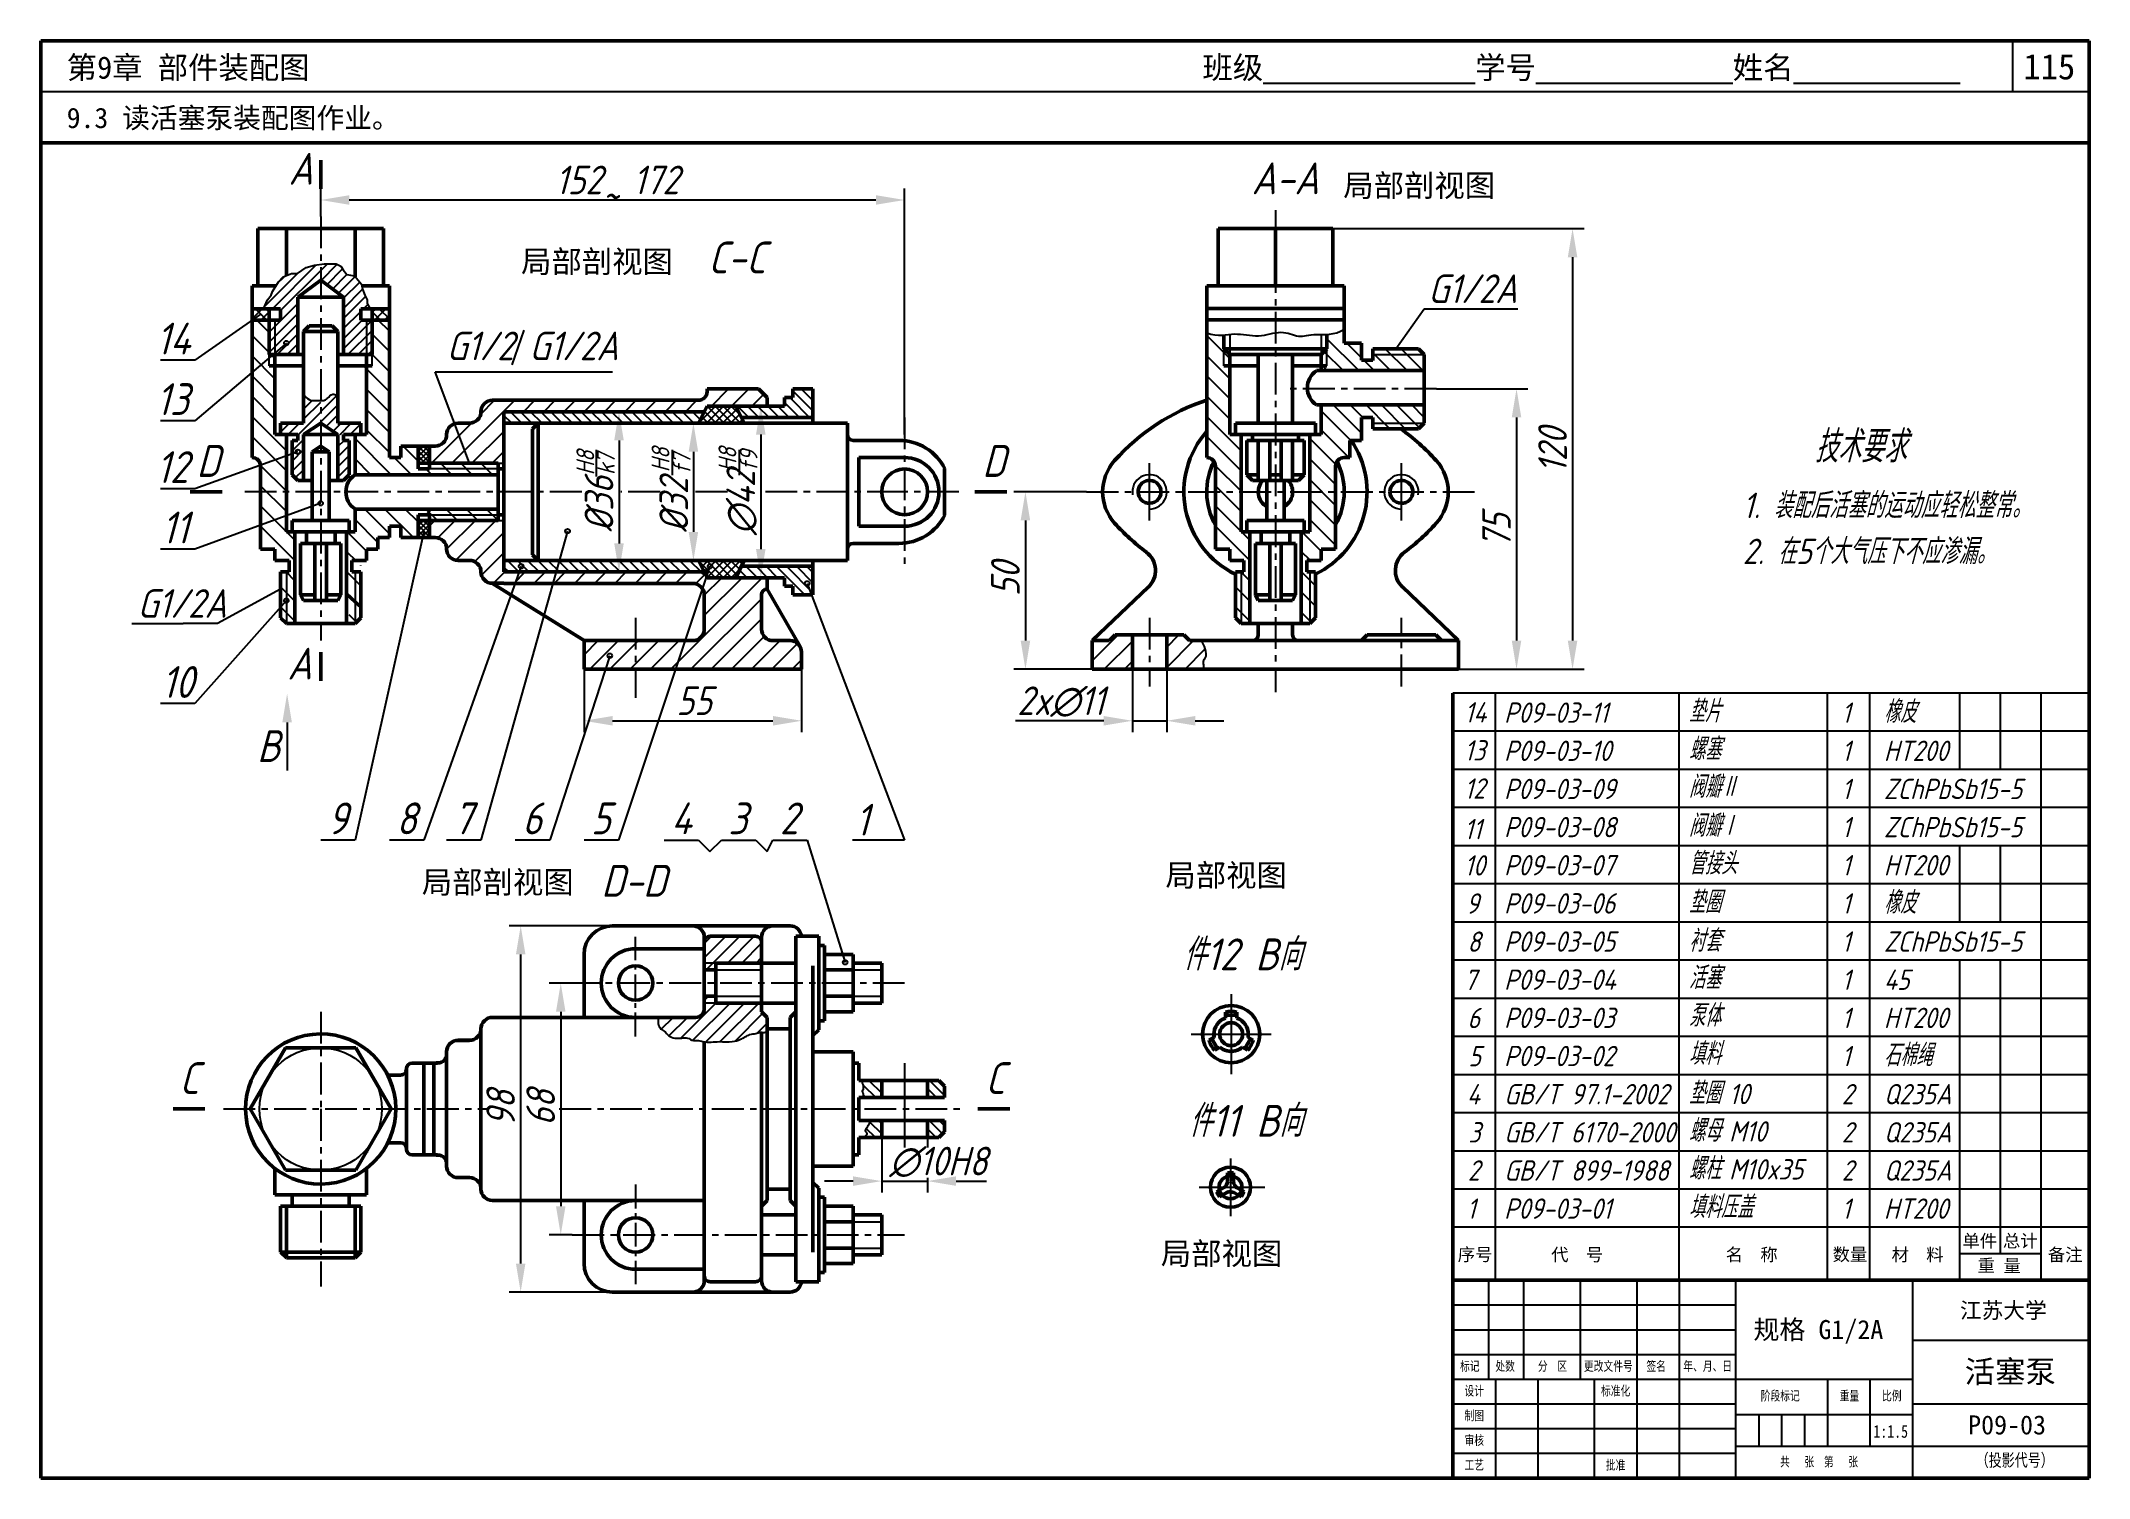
# Model space of a CAD drawing. Header units: millimetres. Extents: x 0 to 322, y 0 to 226.
import ezdxf

# ---------------------------------------------------------------- set-up
doc = ezdxf.new("R2010")
doc.units = ezdxf.units.MM
doc.header["$LTSCALE"] = 4
doc.linetypes.add('CENTER', pattern=[2, 1.25, -0.25, 0.25, -0.25])
for name, color, linetype in [('点画线层', 7, 'CENTER'), ('答案', 1, 'Continuous'), ('细实线层', 7, 'Continuous')]:
    doc.layers.add(name, color=color, linetype=linetype)
doc.layers.add('粗实线层', color=7, linetype='Continuous', lineweight=50)
doc.styles.get("Standard").update_dxf_attribs({"font": 'gbeitc.shx', "height": 3.5, "bigfont": 'gbcbig.shx'})
doc.styles.add('宋体', font='SimSun.ttf', dxfattribs={"height": 7})
pattern_1 = [(45, (49.3772, 90.2897), (-1.59099, 1.59099), [])]
pattern_2 = [(135, (49.3772, 90.2897), (-0.795495, -0.795495), [])]
pattern_3 = [(135, (25.0772, 56.2357), (-0.795495, -0.795495), [])]

msp = doc.modelspace()

# ---------------------------------------------------------------- texts
at = {"style": '宋体'}
for s, height, p in [('第9章 部件装配图', 3.5, (4.05, 220.07)), ('班级%%U              %%U学号%%U             %%U姓名%%U           ', 3.5, (182.61, 220.07)), ('115', 4, (311.67, 219.96)), ('9.3 读活塞泵装配图作业。', 3.2, (4.05, 212.3)), ('序号', 2, (222.75, 34.16)), ('代  号', 2, (237.43, 34.13)), ('名  称', 2, (264.87, 34.13)), ('数量', 2, (281.69, 34.16)), ('材  料', 2, (290.95, 34.13)), ('单件', 2, (302.09, 36.29)), ('总计', 2, (308.47, 36.29)), ('备注', 2, (315.53, 34.13)), ('重 量', 2, (304.47, 32.42)), ('江苏大学', 2.5, (301.71, 25.12)), ('规格 G1/2A', 3, (269.23, 21.85)), ('活塞泵', 3.5, (302.46, 14.98)), ('P09-03', 3, (302.99, 6.86))]:
    msp.add_text(s, height=height, dxfattribs=at).set_placement(p)
for s, height, p in [('A', 5, (38.93, 203.4)), ('152  172', 4.5, (80.88, 201.89)), ('A-A', 5, (190.34, 201.89)), ('~', 4.5, (88.08, 199.19)), ('G1/2A', 4.5, (218.09, 184.79)), ('14', 5, (18.13, 176.69)), ('G1/2 G1/2A', 4.5, (63.78, 175.79)), ('13', 5, (18.13, 167.17)), ('技术要求', 5, (278.87, 159.72)), ('12', 5, (18.13, 156.48)), ('1. 装配后活塞的运动应轻松整常。', 4, (267.55, 150.96)), ('11', 5, (18.97, 146.99)), ('2. 在5个大气压下不应渗漏。', 4, (267.55, 143.73)), ('G1/2A', 4.5, (15.18, 135.29)), ('A', 5, (38.75, 125.58)), ('10', 5, (18.97, 122.69)), ('55', 4.5, (99.9, 119.99)), ('2x∅11', 4.5, (153.49, 119.99)), ('B', 5, (33.98, 112.61)), ('8', 5, (55.87, 101.24)), ('4', 5, (99.07, 101.24)), ('3', 5, (108.07, 101.24)), ('9', 5, (45.07, 101.24)), ('7', 5, (64.87, 101.24)), ('6', 5, (75.67, 101.24)), ('5', 5, (86.47, 101.24)), ('2', 5, (116.17, 101.24)), ('1', 5, (128.05, 101.03)), ('件12 B向', 5, (179.58, 79.86)), ('件11 B向', 5, (180.48, 53.68)), ('∅10H8', 4.5, (133.38, 47.6))]:
    msp.add_text(s, height=height).set_placement(p)
for s, height, rotation, p in [('120', 4.5, 90, (239.9, 158)), ('H8', 2.812, 90, (86.99, 157.71)), ('k7', 2.812, 90, (90.23, 157.74)), ('H8', 2.812, 90, (98.81, 158.18)), ('f7', 2.812, 90, (102.14, 157.87)), ('H8', 2.812, 90, (109.33, 158.18)), ('f9', 2.812, 90, (112.66, 158.33)), ('%%c36', 4.5, 90, (89.98, 148.77)), ('%%c32', 4.5, 90, (101.74, 148.69)), ('∅42', 4.5, 90, (112.27, 148.3)), ('75', 4.5, 90, (231.09, 146.24)), ('50', 4.5, 90, (153.88, 138.66)), ('垫片', 3.5, 360, (259.06, 118.85)), ('橡皮', 3.5, 360, (289.75, 118.77)), ('14', 3.2, 360, (223.83, 118.82)), ('P09-03-11', 3.2, 360, (230.04, 118.77)), ('1', 3.2, 360, (283.12, 118.77)), ('13', 3.2, 360, (223.79, 112.84)), ('P09-03-10', 3.2, 360, (230.04, 112.77)), ('螺塞', 3.5, 360, (259.06, 112.91)), ('1', 3.2, 360, (283.12, 112.77)), ('HT200', 3.2, 360, (289.75, 112.77)), ('12', 3.2, 360, (223.79, 106.84)), ('P09-03-09', 3.2, 360, (230.04, 106.77)), ('阀瓣Ⅱ', 3.5, 360, (259.06, 106.98)), ('1', 3.2, 360, (283.12, 106.77)), ('ZChPbSb15-5', 3.2, 360, (289.75, 106.77)), ('11', 3.2, 360, (223.76, 100.45)), ('P09-03-08', 3.2, 360, (230.04, 100.77)), ('阀瓣Ⅰ', 3.5, 360, (259.06, 100.86)), ('1', 3.2, 360, (283.12, 100.77)), ('ZChPbSb15-5', 3.2, 360, (289.75, 100.77)), ('10', 3.2, 360, (223.79, 94.75)), ('P09-03-07', 3.2, 360, (230.04, 94.77)), ('管接头', 3.5, 360, (259.06, 94.93)), ('1', 3.2, 360, (283.12, 94.77)), ('HT200', 3.2, 360, (289.75, 94.77)), ('9', 3.2, 360, (224.05, 88.75)), ('P09-03-06', 3.2, 360, (230.04, 88.77)), ('垫圈', 3.5, 360, (259.06, 88.84)), ('1', 3.2, 360, (283.12, 88.77)), ('橡皮', 3.5, 360, (289.75, 88.77)), ('8', 3.2, 360, (224.27, 82.75)), ('P09-03-05', 3.2, 360, (230.04, 82.77)), ('衬套', 3.5, 360, (259.06, 82.76)), ('1', 3.2, 360, (283.12, 82.77)), ('ZChPbSb15-5', 3.2, 360, (289.75, 82.77)), ('活塞', 3.5, 360, (259.06, 76.93)), ('7', 3.2, 360, (223.76, 76.75)), ('P09-03-04', 3.2, 360, (230.04, 76.77)), ('1', 3.2, 360, (283.12, 76.77)), ('45', 3.2, 360, (289.75, 76.77)), ('泵体', 3.5, 360, (259.06, 71)), ('6', 3.2, 360, (224.27, 70.75)), ('P09-03-03', 3.2, 360, (230.04, 70.77)), ('1', 3.2, 360, (283.12, 70.77)), ('HT200', 3.2, 360, (289.75, 70.77)), ('5', 3.2, 360, (224.41, 64.75)), ('P09-03-02', 3.2, 360, (230.04, 64.77)), ('填料', 3.5, 360, (259.06, 65)), ('1', 3.2, 360, (283.12, 64.77)), ('石棉绳', 3.5, 360, (289.75, 64.77)), ('98', 4.5, 90, (74.52, 55.27)), ('68', 4.5, 90, (80.82, 55.41)), ('4', 3.2, 360, (224.19, 58.75)), ('GB/T 97.1-2002', 3.2, 360, (230.04, 58.77)), ('垫圈', 3.5, 360, (259.06, 58.8)), ('10', 3.2, 360, (265.41, 58.8)), ('2', 3.2, 360, (283.12, 58.77)), ('Q235A', 3.2, 360, (289.75, 58.77)), ('3', 3.2, 360, (224.41, 52.77)), ('GB/T 6170-2000', 3.2, 360, (230.04, 52.77)), ('螺母', 3.5, 360, (259.06, 52.91)), ('M10', 3.2, 360, (265.41, 52.91)), ('2', 3.2, 360, (283.12, 52.77)), ('Q235A', 3.2, 360, (289.75, 52.77)), ('2', 3.2, 360, (224.34, 46.77)), ('GB/T 899-1988', 3.2, 360, (230.04, 46.77)), ('螺柱', 3.5, 360, (259.06, 46.95)), ('M10x35', 3.2, 360, (265.41, 46.95)), ('2', 3.2, 360, (283.12, 46.77)), ('Q235A', 3.2, 360, (289.75, 46.77)), ('1', 3.2, 360, (224.17, 40.77)), ('P09-03-01', 3.2, 360, (230.04, 40.77)), ('填料压盖', 3.5, 360, (259.06, 40.89)), ('1', 3.2, 360, (283.12, 40.77)), ('HT200', 3.2, 360, (289.75, 40.77))]:
    msp.add_text(s, height=height, rotation=rotation).set_placement(p)
for s, height, width, p in [('标记', 1.5, 0.75, (223.11, 16.86)), ('处数', 1.5, 0.75, (228.66, 16.86)), ('分  区', 1.5, 0.75, (235.35, 16.86)), ('更改文件号', 1.5, 0.75, (242.59, 16.86)), ('签名', 1.5, 0.75, (252.41, 16.86)), ('年、月、日', 1.5, 0.75, (258.21, 16.86)), ('设计', 1.5, 0.75, (223.81, 12.98)), ('标准化', 1.5, 0.75, (245.27, 12.98)), ('阶段标记', 1.5, 0.75, (270.38, 12.2)), ('重量', 1.5, 0.75, (282.79, 12.2)), ('比例', 1.5, 0.75, (289.46, 12.2)), ('制图', 1.5, 0.75, (223.81, 9.09)), ('审核', 1.5, 0.75, (223.81, 5.2)), ('1:1.5', 2, 0.8, (288.1, 6.34)), ('共   张  第   张', 1.5, 0.75, (273.42, 1.82)), ('（投影代号）', 2, 0.75, (304.18, 1.82)), ('工艺', 1.5, 0.75, (223.81, 1.31)), ('批准', 1.5, 0.75, (246.03, 1.31))]:
    msp.add_text(s, height=height, dxfattribs=dict(at, width=width)).set_placement(p)
at = {"layer": '答案', "ltscale": 0.5, "style": '宋体'}
for s, p in [('局部剖视图', (204.75, 201.52)), ('局部剖视图', (75.49, 189.55)), ('局部视图', (176.79, 93.05)), ('局部剖视图', (59.88, 91.96)), ('局部视图', (176.07, 33.55))]:
    msp.add_text(s, height=3.5, dxfattribs=at).set_placement(p)
at = {"layer": '答案', "ltscale": 0.5}
for s, p in [('C-C', (104.9, 189.45)), ('D', (24.46, 157.45)), ('D', (147.99, 157.45)), ('D-D', (88.09, 91.42)), ('C', (21.76, 60.4)), ('C', (148.47, 60.4))]:
    msp.add_text(s, height=5, dxfattribs=at).set_placement(p)

# ---------------------------------------------------------------- hatches: boundary and pattern name
h = msp.add_hatch()
h.set_pattern_fill('ANSI31', color=256, scale=9, style=0)
h.set_pattern_definition([(45, (49.3772, 90.2897), (-0.795495, 0.795495), [])])
h.paths.add_polyline_path([(40.38, 185.69), (43.98, 188.39), (43.98, 190.89), (42.99, 190.76), (41.67, 190.39), (40.35, 189.44), (39.4, 189.44), (38.08, 188.88), (37.32, 188.12), (36.38, 186.61), (36.19, 186.04), (35.62, 185.29), (34.98, 183.89), (35.88, 183.89), (37.68, 183.89), (37.68, 182.09), (35.88, 182.09), (35.88, 176.69), (40.38, 176.69)])
h = msp.add_hatch()
h.set_pattern_fill('ANSI37', color=256, scale=9, style=0)
h.set_pattern_definition([(45, (49.3772, 90.2897), (-0.795495, 0.795495), []), (135, (49.3772, 90.2897), (-0.795495, -0.795495), [])])
h.paths.add_polyline_path([(33.18, 182.09), (35.88, 182.09), (35.88, 183.89), (33.18, 183.89)])
h = msp.add_hatch()
h.set_pattern_fill('ANSI37', color=256, scale=9, style=0)
h.set_pattern_definition([(135, (38.5772, 90.2897), (0.795495, 0.795495), []), (45, (38.5772, 90.2897), (0.795495, -0.795495), [])])
h.paths.add_polyline_path([(54.78, 183.89), (52.08, 183.89), (52.08, 182.09), (54.78, 182.09)])
h = msp.add_hatch()
h.set_pattern_fill('ANSI31', color=256, scale=18, style=0)
h.set_pattern_definition(pattern_1)
edge = h.paths.add_edge_path()
edge.add_line((72.78, 165.89), (72.78, 167.69))
edge.add_line((72.78, 167.69), (104.28, 167.69))
edge.add_line((104.28, 167.69), (104.73, 168.59))
edge.add_line((104.73, 168.59), (109.23, 168.59))
edge.add_line((109.23, 168.59), (114.19, 168.59))
edge.add_line((114.19, 168.59), (114.19, 169.91))
edge.add_line((114.19, 169.91), (112.83, 171.29))
edge.add_line((112.83, 171.29), (104.73, 171.29))
edge.add_arc((103.34, 170.92), 1.43, -88.6475, 14.9077, ccw=False)
edge.add_line((103.38, 169.49), (72.78, 169.49))
edge.add_line((72.78, 169.49), (70.98, 169.49))
edge.add_arc((70.98, 167.69), 1.8, 90, 180)
edge.add_arc((67.38, 167.69), 1.8, -90, 0, ccw=False)
edge.add_line((67.38, 165.89), (65.58, 165.89))
edge.add_arc((65.58, 164.09), 1.8, 90, 180)
edge.add_arc((61.98, 164.09), 1.8, 270, 360, ccw=False)
edge.add_line((61.98, 162.29), (61.08, 162.29))
edge.add_line((61.08, 162.29), (61.08, 159.59))
edge.add_line((61.08, 159.59), (71.88, 159.59))
edge.add_line((71.88, 159.59), (72.78, 159.59))
edge.add_line((72.78, 159.59), (72.78, 165.89))
h = msp.add_hatch()
h.set_pattern_fill('ANSI31', color=256, scale=9, angle=90, style=0)
h.set_pattern_definition(pattern_2)
h.paths.add_polyline_path([(121.38, 171.29), (118.23, 171.29), (118.23, 169.94), (116.88, 169.49), (116.88, 168.59), (109.23, 168.59), (110.13, 166.79), (121.38, 166.79)])
h = msp.add_hatch()
h.set_pattern_fill('ANSI31', color=256, scale=9, angle=90, style=0)
h.set_pattern_definition(pattern_2)
h.paths.add_polyline_path([(103.38, 165.89), (104.28, 167.69), (72.78, 167.69), (72.78, 165.89)])
h = msp.add_hatch()
h.set_pattern_fill('ANSI37', color=256, scale=7.2, style=0)
h.set_pattern_definition([(45, (49.3772, 90.2897), (-0.636396, 0.636396), []), (135, (49.3772, 90.2897), (-0.636396, -0.636396), [])])
h.paths.add_polyline_path([(110.58, 165.89), (109.23, 168.59), (104.73, 168.59), (103.38, 165.89)])
h = msp.add_hatch()
h.set_pattern_fill('ANSI37', color=256, scale=4.5, angle=90, style=0)
h.set_pattern_definition([(135, (49.3772, 90.2897), (-0.3977476, -0.3977476), []), (225, (49.3772, 90.2897), (0.3977476, -0.3977476), [])])
h.paths.add_polyline_path([(61.08, 162.29), (59.28, 162.29), (59.28, 159.59), (61.08, 159.59)])
h = msp.add_hatch()
h.set_pattern_fill('ANSI37', color=256, scale=4.5, angle=90, style=0)
h.set_pattern_definition([(135, (49.3772, 78.5897), (-0.3977476, -0.3977476), []), (225, (49.3772, 78.5897), (0.3977476, -0.3977476), [])])
h.paths.add_polyline_path([(61.08, 150.59), (59.28, 150.59), (59.28, 147.89), (61.08, 147.89)])
h = msp.add_hatch()
h.set_pattern_fill('ANSI31', color=256, scale=18, style=0)
h.set_pattern_definition(pattern_1)
h.paths.add_polyline_path([(72.78, 150.59), (71.88, 150.59), (61.08, 150.59), (61.08, 147.91), (61.98, 147.91, -0.414214), (63.78, 146.11, 0.414214), (65.58, 144.31), (67.38, 144.31, -0.414214), (69.18, 142.51, 0.414214), (70.98, 140.71), (72.78, 140.71), (72.78, 142.49), (72.78, 144.29)])
h = msp.add_hatch()
h.set_pattern_fill('ANSI31', color=256, scale=9, angle=90, style=0)
h.set_pattern_definition(pattern_2)
h.paths.add_polyline_path([(104.28, 142.49), (103.38, 144.29), (78.18, 144.29), (72.78, 144.29), (72.78, 142.49)])
h = msp.add_hatch()
h.set_pattern_fill('ANSI31', color=256, scale=18, style=0)
h.set_pattern_definition(pattern_1)
h.paths.add_polyline_path([(115.08, 131.69, -0.414214), (113.28, 133.49), (113.28, 138.89, -0.414214), (114.18, 139.79), (114.18, 140.69), (114.18, 141.59), (109.23, 141.59), (104.73, 141.59), (104.28, 142.49), (72.78, 142.49), (72.78, 140.69), (101.58, 140.69), (102.48, 140.69, -0.414214), (104.28, 138.89), (104.28, 133.49, -0.414214), (102.48, 131.69), (85.38, 131.69), (85.38, 130.79), (85.38, 127.19), (119.58, 127.19), (119.58, 129.89, 0.414214), (117.78, 131.69)])
h = msp.add_hatch()
h.set_pattern_fill('ANSI37', color=256, scale=7.2, style=0)
h.set_pattern_definition([(315, (49.3772, 219.8897), (-0.636396, -0.636396), []), (225, (49.3772, 219.8897), (-0.636396, 0.636396), [])])
h.paths.add_polyline_path([(103.38, 144.29), (104.73, 141.59), (109.23, 141.59), (110.58, 144.29)])
h = msp.add_hatch()
h.set_pattern_fill('ANSI31', color=256, scale=9, angle=90, style=0)
h.set_pattern_definition(pattern_2)
h.paths.add_polyline_path([(121.38, 143.39), (110.13, 143.39), (109.23, 141.59), (116.88, 141.59), (116.88, 140.69), (118.23, 140.24), (118.23, 138.89), (121.38, 138.89)])
h = msp.add_hatch()
h.set_pattern_fill('ANSI31', color=256, scale=9, angle=90, style=0)
h.set_pattern_definition(pattern_3)
h.paths.add_polyline_path([(132.18, 62.54), (129.25, 62.54), (129.4, 59.84), (132.17, 59.84), (132.18, 60.2)])
h = msp.add_hatch()
h.set_pattern_fill('ANSI31', color=256, scale=9, angle=90, style=0)
h.set_pattern_definition(pattern_3)
h.paths.add_polyline_path([(142.08, 59.84), (142.08, 61.64), (141.18, 62.54), (139.38, 62.54), (139.38, 59.84)])
h = msp.add_hatch()
h.set_pattern_fill('ANSI31', color=256, scale=9, angle=90, style=0)
h.set_pattern_definition(pattern_3)
h.paths.add_polyline_path([(139.38, 53.54), (141.18, 53.54), (142.08, 54.44), (142.08, 56.24), (139.38, 56.24)])
at = {"layer": '细实线层', "ltscale": 0.5}
h = msp.add_hatch(dxfattribs=at)
h.set_pattern_fill('ANSI31', color=256, scale=0.5, style=0)
edge = h.paths.add_edge_path()
edge.add_line((114.18, 72.44), (113.28, 73.34))
edge.add_line((113.28, 73.34), (113.28, 74.69))
edge.add_line((113.28, 74.69), (108.78, 74.69))
edge.add_line((108.78, 74.69), (106.08, 74.69))
edge.add_line((106.08, 74.69), (104.28, 74.69))
edge.add_line((104.28, 74.69), (104.28, 73.79))
edge.add_arc((102.93, 73.79), 1.35, -90, 0, ccw=False)
edge.add_line((102.93, 72.44), (97.04, 72.44))
edge.add_spline(control_points=[(97.04, 72.44), (97.01, 71.73), (96.98, 70.79), (98.13, 70.28), (98.83, 69.15), (100.37, 69.11), (101.71, 69.32), (102.43, 68.74), (103.28, 68.88), (103.83, 68.67), (104.21, 68.61), (104.28, 68.6)], knot_values=[0.067362, 0.067362, 0.067362, 0.067362, 1.884014, 2.550477, 3.595943, 5.663034, 6.58749, 7.583045, 8.137718, 9.080451, 9.289658, 9.289658, 9.289658, 9.289658], degree=3, periodic=0)
edge.add_spline(control_points=[(104.28, 68.6), (105.06, 68.48), (106.55, 68.75), (108.48, 68.49), (109.84, 68.91), (110.73, 69.36), (111.48, 69.83), (112.35, 69.86), (112.92, 70.12), (113.23, 70.11), (113.28, 70.11)], knot_values=[9.289658, 9.289658, 9.289658, 9.289658, 11.668927, 13.70273, 15.048672, 15.875393, 16.702114, 17.644847, 18.407135, 18.548052, 18.548052, 18.548052, 18.548052], degree=3, periodic=0)
edge.add_spline(control_points=[(113.28, 70.11), (113.48, 70.1), (113.84, 70.03), (114.09, 70.23), (114.18, 70.33)], knot_values=[18.548052, 18.548052, 18.548052, 18.548052, 19.146699, 19.544451, 19.544451, 19.544451, 19.544451], degree=3, periodic=0)
edge.add_line((114.18, 70.33), (114.18, 72.44))
h.paths.add_polyline_path([(106.08, 75.77), (104.28, 75.77), (104.28, 74.69), (106.08, 74.69)])
h.paths.add_polyline_path([(106.08, 80.99), (104.28, 80.99), (104.28, 79.91), (106.08, 79.91)])
h.paths.add_polyline_path([(113.28, 84.3, 0.414214), (112.38, 85.2), (105.18, 85.2, 0.414214), (104.28, 84.3), (104.28, 80.99), (106.08, 80.99), (113.28, 80.99)])

# ---------------------------------------------------------------- linework, layer by layer
at = {"lineweight": 50}
for p, q in [((322, 226), (0, 226)), ((0, 226), (0, 0)), ((322, 0), (322, 226)), ((322, 210), (0, 210)), ((222, 31.11), (222, 123.43)), ((322, 31.11), (222, 31.11)), ((222, 31.11), (222, 0)), ((0, 0), (322, 0)), ((322, 0), (222, 0))]:
    msp.add_line(p, q, dxfattribs=at)
for p, q in [((310, 218), (310, 226)), ((322, 218), (0, 218)), ((43.98, 198.41), (43.98, 202.79)), ((48.48, 200.99), (131.28, 200.99)), ((135.78, 164.09), (135.78, 202.79)), ((203.09, 196.49), (242.6, 196.49)), ((43.98, 189.9), (45.03, 190.95)), ((44.03, 188.35), (46.55, 190.88)), ((44.94, 187.67), (47.43, 190.16)), ((240.8, 191.99), (240.8, 131.69)), ((45.84, 186.99), (48.11, 189.25)), ((46.75, 186.31), (49.37, 188.93)), ((47.58, 185.54), (50.11, 188.07)), ((47.58, 183.95), (50.57, 186.95)), ((47.58, 182.36), (51.04, 185.83)), ((50.7, 183.89), (51.39, 184.58)), ((212.99, 177.59), (217.49, 183.89)), ((217.49, 183.89), (232.2, 183.89)), ((34.47, 182.99), (24.18, 175.79)), ((35.88, 180.16), (33.94, 182.09)), ((36.78, 182.09), (36.78, 176.69)), ((47.58, 180.77), (50.28, 183.47)), ((47.58, 177.59), (52.08, 182.09)), ((47.58, 179.18), (50.49, 182.09)), ((48.27, 176.69), (52.08, 180.49)), ((51.18, 182.09), (51.18, 176.69)), ((54.78, 180.35), (53.04, 182.09)), ((74.06, 175.05), (75.96, 180.51)), ((38.58, 178.49), (24.18, 166.27)), ((35.88, 176.98), (33.18, 179.68)), ((49.86, 176.69), (52.08, 178.9)), ((51.45, 176.69), (52.08, 177.31)), ((54.78, 177.17), (52.08, 179.87)), ((186.89, 176.08), (183.29, 179.68)), ((185.99, 174.89), (185.99, 177.59)), ((186.89, 179.86), (186.89, 176.69)), ((201.29, 179.84), (201.29, 176.69)), ((207.21, 174.15), (202.19, 179.17)), ((202.19, 174.89), (202.19, 177.59)), ((207.59, 176.19), (205.31, 178.47)), ((214.78, 174.15), (211.43, 177.5)), ((217.27, 174.15), (213.91, 177.52)), ((24.18, 175.79), (18.78, 175.79)), ((36.78, 172.89), (33.18, 176.49)), ((35.88, 174.89), (35.88, 176.69)), ((36.78, 176.08), (36.16, 176.69)), ((41.28, 174.76), (41.14, 174.89)), ((54.78, 170.8), (50.69, 174.89)), ((52.08, 174.89), (52.08, 176.69)), ((54.78, 173.99), (52.08, 176.69)), ((67.38, 159.59), (61.98, 173.99)), ((61.98, 173.99), (89.88, 173.99)), ((186.89, 172.89), (183.29, 176.49)), ((191.39, 174.76), (191.25, 174.89)), ((202.24, 174.15), (201.29, 175.1)), ((204.72, 174.15), (201.87, 177)), ((209.63, 174.15), (208.01, 175.77)), ((209.39, 176.69), (217.49, 176.69)), ((212.18, 174.15), (209.64, 176.69)), ((36.78, 169.71), (33.18, 173.31)), ((54.78, 167.62), (51.18, 171.22)), ((186.89, 169.71), (183.29, 173.31)), ((219.4, 171.29), (233.79, 171.29)), ((36.78, 166.53), (33.18, 170.13)), ((40.38, 164.02), (43.98, 167.62)), ((41.28, 169.69), (41.62, 170.03)), ((41.28, 168.1), (42.64, 169.47)), ((41.28, 166.51), (43.98, 169.21)), ((43.97, 167.68), (46.67, 170.38)), ((44.14, 166.26), (46.67, 168.79)), ((54.78, 164.44), (51.18, 168.04)), ((86.38, 167.69), (92.68, 167.69)), ((186.89, 166.53), (183.29, 170.13)), ((205.92, 163.19), (201.29, 167.83)), ((207.59, 164.34), (203.18, 168.75)), ((207.82, 166.79), (205.86, 168.75)), ((211.99, 165.11), (208.35, 168.75)), ((214.5, 164.99), (210.74, 168.75)), ((216.58, 165.3), (213.13, 168.75)), ((217.49, 166.78), (215.51, 168.75)), ((24.18, 166.27), (18.78, 166.27)), ((38.58, 161.55), (33.18, 166.95)), ((37.68, 164.5), (39.06, 165.89)), ((38.85, 164.09), (40.65, 165.89)), ((43.56, 165.61), (43.98, 166.03)), ((45, 165.53), (46.67, 167.2)), ((45.85, 164.53), (47.24, 165.92)), ((46.96, 165.89), (46.68, 166.18)), ((47.03, 164.12), (48.83, 165.92)), ((48.59, 164.09), (50.28, 165.78)), ((54.78, 161.26), (51.18, 164.86)), ((100.78, 165.89), (104.38, 165.89)), ((188.69, 161.55), (183.29, 166.95)), ((197.07, 165.89), (196.79, 166.18)), ((205.65, 160.49), (201.29, 164.86)), ((209.39, 165.89), (217.49, 165.89)), ((231.99, 166.79), (231.99, 131.69)), ((40.38, 161.39), (24.18, 155.58)), ((38.58, 158.37), (33.18, 163.77)), ((39.48, 161.53), (41.28, 163.33)), ((39.48, 163.12), (39.55, 163.19)), ((39.48, 159.94), (41.28, 161.74)), ((46.75, 162.25), (47.69, 163.19)), ((46.75, 160.66), (48.48, 162.39)), ((55.06, 157.79), (49.38, 163.48)), ((59.28, 159.94), (56.93, 162.29)), ((87.36, 157.51), (87.36, 161.68)), ((90.88, 163.19), (90.88, 146.99)), ((99.27, 157.69), (99.27, 161.71)), ((102.58, 161.39), (102.58, 148.79)), ((109.8, 157.69), (109.8, 161.71)), ((113.17, 164.09), (113.17, 146.09)), ((188.69, 158.37), (183.29, 163.77)), ((189.59, 163.12), (189.65, 163.19)), ((203.56, 159.4), (199.49, 163.48)), ((33.27, 160.49), (33.18, 160.58)), ((38.58, 155.18), (34.52, 159.24)), ((39.48, 158.35), (41.28, 160.15)), ((39.99, 157.27), (41.28, 158.56)), ((46.75, 159.07), (48.48, 160.8)), ((46.92, 157.65), (48.48, 159.2)), ((51.88, 157.79), (49.38, 160.29)), ((49.38, 158.51), (49.45, 158.59)), ((58.24, 157.79), (55.54, 160.49)), ((61.43, 157.79), (60.53, 158.69)), ((71.88, 158.69), (61.08, 158.69)), ((64.61, 157.79), (62.81, 159.59)), ((67.79, 157.79), (65.99, 159.59)), ((70.97, 157.79), (69.17, 159.59)), ((71.88, 159.59), (72.78, 159.59)), ((183.38, 160.49), (183.29, 160.58)), ((188.69, 155.18), (184.63, 159.24)), ((203.54, 156.24), (199.49, 160.29)), ((199.49, 158.51), (199.56, 158.59)), ((204.79, 160.49), (204.89, 160.58)), ((24.18, 155.58), (18.78, 155.58)), ((38.58, 152), (34.53, 156.05)), ((41.2, 156.89), (41.28, 156.97)), ((164.39, 155.09), (152.98, 155.09)), ((188.69, 152), (184.64, 156.05)), ((191.31, 156.89), (191.39, 156.97)), ((203.52, 152.97), (199.47, 157.02)), ((199.48, 156.92), (199.56, 157)), ((43.98, 153.29), (24.18, 146.09)), ((39.93, 147.47), (34.53, 152.87)), ((54.78, 148.51), (50.9, 152.39)), ((58.56, 147.91), (54.08, 152.39)), ((59.28, 150.38), (57.26, 152.39)), ((61.43, 152.39), (60.53, 151.49)), ((62.33, 150.59), (60.53, 152.39)), ((61.08, 151.49), (71.88, 151.49)), ((65.51, 150.59), (63.71, 152.39)), ((68.69, 150.59), (66.89, 152.39)), ((71.87, 150.59), (70.07, 152.39)), ((190.04, 147.47), (184.64, 152.87)), ((203.54, 149.86), (199.49, 153.91)), ((39.93, 144.29), (34.53, 149.69)), ((51.18, 145.77), (48.15, 148.79)), ((52.98, 147.15), (49.38, 150.75)), ((60.18, 148.82), (49.38, 100.34)), ((61.09, 148.57), (61.08, 148.58)), ((82.8, 148.91), (69.18, 100.34)), ((71.88, 150.59), (72.78, 150.59)), ((154.78, 150.59), (154.78, 131.69)), ((190.04, 144.29), (184.64, 149.69)), ((201.29, 145.77), (198.26, 148.79)), ((203.54, 146.7), (199.49, 150.75)), ((24.18, 146.09), (18.78, 146.09)), ((46.77, 146.99), (46.68, 147.08)), ((49.69, 144.07), (48.03, 145.73)), ((196.88, 146.99), (196.79, 147.08)), ((199.58, 144.29), (198.14, 145.73)), ((39.93, 141.11), (38.54, 142.49)), ((38.58, 142.49), (38.58, 134.39)), ((50.28, 140.3), (48.03, 142.55)), ((49.38, 142.49), (49.38, 134.39)), ((50.28, 143.48), (50.27, 143.49)), ((75.48, 143.39), (60.18, 100.34)), ((86.38, 142.49), (92.68, 142.49)), ((105.18, 143.39), (90.78, 100.34)), ((100.78, 144.29), (104.38, 144.29)), ((190.04, 141.11), (188.65, 142.49)), ((188.69, 142.49), (188.69, 134.39)), ((200.39, 140.3), (198.14, 142.55)), ((199.49, 142.49), (199.49, 134.39)), ((37.68, 139.79), (27.78, 134.39)), ((39.93, 137.92), (37.68, 140.17)), ((120.48, 140.69), (135.78, 100.34)), ((190.04, 137.92), (187.79, 140.17)), ((200.39, 137.12), (198.14, 139.37)), ((38.58, 137.99), (24.18, 121.79)), ((40.28, 134.39), (37.68, 136.99)), ((49.6, 134.61), (48.48, 135.74)), ((190.04, 134.74), (187.79, 136.99)), ((199.71, 134.61), (198.14, 136.19)), ((14.28, 134.39), (22.38, 134.39)), ((27.78, 134.39), (22.38, 134.39)), ((165.29, 128.51), (169.36, 132.59)), ((176.99, 130.67), (178.91, 132.59)), ((89.43, 129.32), (79.98, 100.34)), ((167.15, 127.19), (171.59, 131.63)), ((176.99, 127.48), (181.19, 131.69)), ((179.87, 127.19), (183.01, 130.33)), ((85.38, 127.19), (85.38, 117.29)), ((119.58, 127.19), (119.58, 117.29)), ((165.29, 127.19), (152.98, 127.19)), ((170.33, 127.19), (171.59, 128.45)), ((171.59, 127.19), (171.59, 117.29)), ((176.99, 127.19), (176.99, 117.29)), ((222.89, 127.19), (232.52, 127.19)), ((222.89, 127.19), (233.79, 127.19)), ((222.89, 127.19), (242.6, 127.19)), ((322, 123.43), (222, 123.43)), ((24.18, 121.79), (18.78, 121.79)), ((38.7, 118.83), (38.7, 111.28)), ((89.88, 119.09), (115.08, 119.09)), ((167.09, 119.09), (153.22, 119.09)), ((171.59, 119.09), (176.99, 119.09)), ((181.49, 119.09), (185.99, 119.09)), ((322, 117.43), (222, 117.43)), ((322, 111.43), (222, 111.43)), ((322, 105.43), (222, 105.43)), ((49.38, 100.34), (43.98, 100.34)), ((60.18, 100.34), (54.78, 100.34)), ((69.18, 100.34), (63.78, 100.34)), ((79.98, 100.34), (74.58, 100.34)), ((90.78, 100.34), (85.38, 100.34)), ((97.98, 100.34), (103.38, 100.34)), ((103.38, 100.34), (105.18, 98.54)), ((105.18, 98.54), (106.98, 100.34)), ((106.98, 100.34), (112.38, 100.34)), ((112.38, 100.34), (114.18, 98.54)), ((114.18, 98.54), (115.08, 100.34)), ((115.08, 100.34), (120.48, 100.34)), ((120.48, 100.34), (126.43, 81.1)), ((135.78, 100.34), (127.59, 100.34)), ((322, 99.43), (222, 99.43)), ((322, 93.43), (222, 93.43)), ((322, 87.43), (222, 87.43)), ((89.88, 86.84), (73.62, 86.84)), ((75.42, 33.74), (75.42, 82.34)), ((106.08, 80.99), (104.28, 80.99)), ((322, 81.43), (222, 81.43)), ((83.54, 77.84), (79.92, 77.84)), ((106.08, 79.91), (113.28, 79.91)), ((127.68, 79.91), (132.18, 79.91)), ((106.08, 74.69), (104.28, 74.69)), ((106.08, 75.77), (113.28, 75.77)), ((127.68, 75.77), (132.18, 75.77)), ((322, 75.43), (222, 75.43)), ((81.72, 73.34), (81.72, 42.74)), ((180.82, 69.8), (193.42, 69.8)), ((322, 69.43), (222, 69.43)), ((129.25, 62.54), (132.2, 62.55)), ((132.2, 62.55), (132.17, 59.78)), ((322, 63.43), (222, 63.43)), ((132.17, 59.78), (129.4, 59.78)), ((131.19, 53.54), (129.76, 54.96)), ((132.18, 54.14), (130.34, 55.98)), ((132.18, 55.73), (131.67, 56.24)), ((322, 57.43), (222, 57.43)), ((129.6, 53.54), (129.51, 53.63)), ((132.18, 53.9), (132.18, 44.9)), ((139.38, 53.9), (139.38, 51.96)), ((187.02, 50.23), (187.02, 41.19)), ((322, 51.43), (222, 51.43)), ((127.68, 46.7), (123.18, 46.7)), ((132.18, 46.7), (139.38, 46.7)), ((139.38, 47.19), (139.38, 44.9)), ((143.88, 46.7), (148.68, 46.7)), ((182.07, 45.73), (192.42, 45.73)), ((322, 45.43), (222, 45.43)), ((127.68, 40.31), (132.18, 40.31)), ((322, 39.43), (222, 39.43)), ((83.54, 38.24), (79.92, 38.24)), ((127.68, 36.17), (132.18, 36.17)), ((314.47, 35.27), (301.68, 35.27)), ((89.88, 29.24), (73.62, 29.24)), ((227.56, 31.11), (227.56, 15.56)), ((233.11, 31.11), (233.11, 15.56)), ((242, 31.11), (242, 15.56)), ((250.89, 31.11), (250.89, 0)), ((257.56, 31.11), (257.56, 0)), ((266.44, 31.11), (266.44, 0)), ((294.22, 31.11), (294.22, 0)), ((222, 27.22), (266.44, 27.22)), ((222, 23.33), (266.44, 23.33)), ((222, 19.44), (266.44, 19.44)), ((294.22, 21.67), (322, 21.67)), ((222, 15.56), (294.22, 15.56)), ((228.67, 15.56), (228.67, 0)), ((235.33, 15.56), (235.33, 0)), ((244.22, 15.56), (244.22, 0)), ((280.89, 15.56), (280.89, 5)), ((287.56, 15.56), (287.56, 5)), ((222, 11.67), (266.44, 11.67)), ((266.44, 10), (294.22, 10)), ((270.06, 10), (270.06, 5)), ((273.67, 10), (273.67, 5)), ((277.28, 10), (277.28, 5)), ((294.22, 11.67), (322, 11.67)), ((222, 7.78), (266.44, 7.78)), ((222, 3.89), (266.44, 3.89)), ((266.44, 5), (322, 5)), ((294.22, 5), (300.2, 5)), ((294.22, 5), (300.2, 5))]:
    msp.add_line(p, q)
at = {"ltscale": 0.5}
msp.add_line((187.12, 76.1), (187.12, 63.5), dxfattribs=at)
msp.add_lwpolyline([(183.29, 180.1), (183.93, 179.9), (184.54, 179.78), (185.11, 179.74), (185.66, 179.74), (186.18, 179.78), (186.68, 179.83), (187.17, 179.89), (187.65, 179.92), (188.12, 179.91), (188.6, 179.88), (189.07, 179.83), (189.54, 179.77), (190.01, 179.71), (190.47, 179.66), (190.94, 179.63), (191.41, 179.63), (191.87, 179.67), (192.34, 179.74), (192.8, 179.83), (193.25, 179.93), (193.69, 180.02), (194.13, 180.1), (194.55, 180.16), (194.95, 180.18), (195.34, 180.16), (195.71, 180.1), (196.07, 180.02), (196.41, 179.92), (196.75, 179.82), (197.07, 179.73), (197.39, 179.65), (197.71, 179.6), (198.02, 179.58), (198.33, 179.59), (198.65, 179.62), (198.98, 179.67), (199.33, 179.72), (199.7, 179.77), (200.11, 179.82), (200.54, 179.84), (201.02, 179.85), (201.53, 179.84), (202.06, 179.85), (202.61, 179.89), (203.18, 179.97), (203.75, 180.12), (204.32, 180.34), (204.89, 180.67)])
for centre, radius in [((38.58, 178.49), 0.36), ((40.38, 161.39), 0.36), ((43.98, 153.29), 0.36), ((82.8, 148.91), 0.36), ((75.48, 143.39), 0.36), ((104.28, 142.49), 0.36), ((105.18, 143.39), 0.36), ((120.48, 140.69), 0.36), ((38.58, 137.99), 0.36), ((89.43, 129.32), 0.36), ((126.43, 81.1), 0.36), ((43.98, 58.04), 9.62)]:
    msp.add_circle(centre, radius)
for centre, start, end in [((174.29, 155.09), 270, 190), ((213.89, 155.09), 350, 270)]:
    msp.add_arc(centre, 2.7, start, end)
for points in [[(41.28, 170.39), (42.18, 169.61), (42.61, 169.47), (43.32, 169.47), (44.45, 169.47), (45.02, 169.75), (45.87, 170.46), (46.58, 170.18)], [(182.39, 131.69), (182.99, 130.4), (182.99, 128.91), (182.76, 128.56), (182.76, 127.88), (182.76, 127.42)], [(97.05, 72.51), (97.42, 70.67), (97.97, 70.3), (98.71, 69.56), (100.74, 69.19), (101.67, 69.19), (102.59, 68.82), (103.15, 68.82), (104.07, 68.63), (106.66, 68.63), (108.69, 68.63), (109.99, 69), (110.73, 69.37), (111.47, 69.74), (112.39, 69.93), (113.13, 70.11), (113.87, 70.11), (114.43, 70.67)], [(129.07, 62.47), (129.08, 62.31), (129.1, 62.23), (129.1, 62.22), (129.18, 61.99), (129.21, 61.89), (129.25, 61.83), (129.29, 61.82), (129.29, 61.68), (129.27, 61.53), (129.27, 61.34), (129.25, 61.07), (129.18, 61), (129.15, 60.71), (129.18, 60.65), (129.22, 60.55), (129.25, 60.26), (129.25, 60.21), (129.33, 60.16), (129.37, 60.13), (129.39, 60.02), (129.39, 59.86)], [(130.45, 56.21), (130.16, 55.64), (129.73, 54.91), (129.58, 54.62), (129.87, 54.19), (129.58, 53.76)]]:
    msp.add_spline(points, degree=3)
for points in [[(48.48, 201.74), (48.48, 200.24), (43.98, 200.99)], [(131.28, 201.74), (131.28, 200.24), (135.78, 200.99)], [(240.05, 191.99), (241.55, 191.99), (240.8, 196.49)], [(231.24, 166.79), (232.74, 166.79), (231.99, 171.29)], [(90.13, 163.19), (91.63, 163.19), (90.88, 167.69)], [(112.42, 164.09), (113.92, 164.09), (113.17, 168.59)], [(101.83, 161.39), (103.33, 161.39), (102.58, 165.89)], [(154.03, 150.59), (155.53, 150.59), (154.78, 155.09)], [(101.83, 148.79), (103.33, 148.79), (102.58, 144.29)], [(90.13, 146.99), (91.63, 146.99), (90.88, 142.49)], [(112.42, 146.09), (113.92, 146.09), (113.17, 141.59)], [(154.03, 131.69), (155.53, 131.69), (154.78, 127.19)], [(231.24, 131.69), (232.74, 131.69), (231.99, 127.19)], [(240.05, 131.69), (241.55, 131.69), (240.8, 127.19)], [(37.95, 118.83), (39.45, 118.83), (38.7, 123.33)], [(89.88, 119.84), (89.88, 118.34), (85.38, 119.09)], [(115.08, 119.84), (115.08, 118.34), (119.58, 119.09)], [(167.09, 119.84), (167.09, 118.34), (171.59, 119.09)], [(181.49, 119.84), (181.49, 118.34), (176.99, 119.09)], [(74.67, 82.34), (76.17, 82.34), (75.42, 86.84)], [(80.97, 73.34), (82.47, 73.34), (81.72, 77.84)], [(127.68, 47.45), (127.68, 45.95), (132.18, 46.7)], [(143.88, 47.45), (143.88, 45.95), (139.38, 46.7)], [(80.97, 42.74), (82.47, 42.74), (81.72, 38.24)], [(74.67, 33.74), (76.17, 33.74), (75.42, 29.24)]]:
    msp.add_solid(points)
at = {"layer": '点画线层'}
for p, q in [((43.98, 198.41), (43.98, 131.69)), ((194.09, 199.4), (194.09, 123.59)), ((219.4, 171.29), (195.52, 171.29)), ((135.78, 166.79), (135.78, 143.39)), ((85.03, 155.09), (31.38, 155.09)), ((97.34, 155.09), (91.18, 155.09)), ((107.93, 155.09), (102.88, 155.09)), ((134.91, 155.09), (113.26, 155.09)), ((144.3, 155.09), (134.91, 155.09)), ((164.39, 155.09), (225.59, 155.09)), ((93.48, 135.29), (93.48, 122.69)), ((174.29, 135.29), (174.29, 124.49)), ((213.89, 124.49), (213.89, 135.29)), ((135.78, 77.84), (83.54, 77.84)), ((43.98, 73.34), (43.98, 58.04)), ((28.68, 58.04), (70.1, 58.04)), ((43.98, 58.04), (43.98, 30.14)), ((81.48, 58.04), (144.78, 58.04)), ((83.54, 38.24), (135.78, 38.24))]:
    msp.add_line(p, q, dxfattribs=at)
at = {"layer": '点画线层', "ltscale": 0.75}
for p, q in [((93.48, 69.45), (93.48, 85.11)), ((93.48, 46.16), (93.48, 30.49))]:
    msp.add_line(p, q, dxfattribs=at)
at = {"layer": '答案', "lineweight": 50, "ltscale": 0.5}
for p, q in [((23.47, 155.09), (28.47, 155.09)), ((146.84, 155.09), (151.84, 155.09)), ((20.77, 58.04), (25.77, 58.04)), ((147.32, 58.04), (152.32, 58.04))]:
    msp.add_line(p, q, dxfattribs=at)
at = {"layer": '粗实线层'}
for p, q in [((43.98, 202.73), (43.98, 207.23)), ((34.08, 187.49), (34.08, 196.49)), ((34.08, 196.49), (53.88, 196.49)), ((38.58, 196.49), (38.58, 189.09)), ((49.38, 196.49), (49.38, 188.92)), ((53.88, 196.49), (53.88, 187.49)), ((185.09, 196.49), (203.09, 196.49)), ((185.09, 196.49), (185.09, 187.49)), ((194.09, 187.49), (194.09, 196.49)), ((203.09, 196.49), (203.09, 187.49)), ((34.08, 187.49), (33.18, 187.49)), ((33.18, 187.49), (33.18, 160.49)), ((36.93, 187.49), (34.08, 187.49)), ((40.38, 185.69), (43.98, 188.39)), ((43.98, 188.39), (47.58, 185.69)), ((53.88, 187.49), (50.43, 187.49)), ((53.88, 187.49), (54.78, 187.49)), ((53.88, 187.49), (54.78, 187.49)), ((54.78, 187.49), (54.78, 161.39)), ((54.78, 187.49), (54.78, 161.39)), ((183.29, 187.49), (183.29, 160.49)), ((185.09, 187.49), (183.29, 187.49)), ((187.04, 187.49), (185.09, 187.49)), ((186.89, 187.49), (201.29, 187.49)), ((203.09, 187.49), (200.54, 187.49)), ((203.09, 187.49), (204.89, 187.49)), ((204.89, 187.49), (204.89, 178.49)), ((33.18, 183.89), (35.88, 183.89)), ((35.88, 183.89), (37.68, 183.89)), ((35.88, 183.89), (35.88, 182.09)), ((37.68, 183.89), (37.68, 182.09)), ((40.38, 185.69), (47.58, 185.69)), ((40.38, 176.69), (40.38, 185.69)), ((47.58, 185.69), (47.58, 176.69)), ((52.08, 183.89), (50.28, 183.89)), ((50.28, 183.89), (50.28, 182.09)), ((54.78, 183.89), (52.08, 183.89)), ((52.08, 183.89), (52.08, 182.09)), ((183.29, 183.95), (204.89, 183.95)), ((35.88, 182.09), (33.18, 182.09)), ((35.88, 182.09), (35.88, 176.69)), ((37.68, 182.09), (35.88, 182.09)), ((42.18, 181.19), (41.28, 180.29)), ((43.98, 181.19), (42.18, 181.19)), ((43.98, 181.19), (45.78, 181.19)), ((45.78, 181.19), (46.68, 180.29)), ((50.28, 182.09), (52.08, 182.09)), ((52.08, 182.09), (52.08, 176.69)), ((52.08, 182.09), (54.78, 182.09)), ((183.29, 182.14), (204.89, 182.14)), ((41.28, 178.49), (41.28, 180.29)), ((41.28, 180.29), (43.98, 180.29)), ((41.28, 170.39), (41.28, 178.49)), ((46.68, 180.29), (43.98, 180.29)), ((46.68, 178.49), (46.68, 180.29)), ((46.68, 178.49), (46.68, 165.89)), ((185.99, 177.59), (185.99, 179.77)), ((186.89, 176.69), (185.99, 177.59)), ((185.99, 177.59), (202.19, 177.59)), ((202.19, 177.59), (201.29, 176.69)), ((202.19, 177.59), (202.19, 179.86)), ((204.89, 178.49), (206.69, 178.49)), ((207.59, 178.49), (205.79, 178.49)), ((207.59, 175.79), (207.59, 178.49)), ((209.39, 176.69), (209.39, 177.59)), ((209.39, 177.59), (216.59, 177.59)), ((216.59, 177.59), (217.49, 176.69)), ((35.88, 176.69), (40.38, 176.69)), ((41.28, 174.89), (35.88, 174.89)), ((36.78, 176.69), (36.78, 174.89)), ((36.78, 174.89), (36.78, 164.09)), ((41.28, 176.69), (40.38, 176.69)), ((46.68, 176.69), (47.58, 176.69)), ((46.68, 174.89), (52.08, 174.89)), ((52.08, 176.69), (47.58, 176.69)), ((51.18, 176.69), (51.18, 174.89)), ((51.18, 174.89), (51.18, 164.09)), ((191.39, 174.89), (185.99, 174.89)), ((201.29, 176.69), (186.89, 176.69)), ((186.89, 176.69), (186.89, 174.89)), ((186.89, 174.89), (186.89, 164.09)), ((191.39, 170.39), (191.39, 176.69)), ((196.79, 176.69), (196.79, 165.89)), ((196.79, 174.89), (202.19, 174.89)), ((200.54, 174.15), (217.49, 174.15)), ((201.29, 176.69), (201.29, 174.15)), ((207.59, 175.79), (209.39, 175.79)), ((209.38, 176.97), (209.38, 175.75)), ((217.49, 176.69), (217.49, 175.79)), ((217.49, 175.79), (217.49, 166.79)), ((104.73, 171.29), (112.83, 171.29)), ((112.83, 171.29), (114.19, 169.91)), ((118.23, 169.94), (118.23, 171.29)), ((118.23, 171.29), (121.38, 171.29)), ((121.38, 171.29), (121.38, 165.89)), ((41.28, 170.39), (41.28, 165.89)), ((72.78, 169.49), (70.98, 169.49)), ((72.78, 169.49), (103.38, 169.49)), ((72.78, 165.89), (72.78, 167.69)), ((72.78, 167.69), (104.28, 167.69)), ((104.73, 168.59), (103.38, 165.89)), ((104.73, 168.59), (109.23, 168.59)), ((116.88, 168.59), (109.23, 168.59)), ((109.23, 168.59), (110.58, 165.89)), ((114.19, 169.91), (114.19, 168.59)), ((116.88, 168.59), (116.88, 169.94)), ((116.88, 169.94), (118.23, 169.94)), ((191.39, 170.39), (191.39, 165.89)), ((200.54, 168.75), (217.49, 168.75)), ((201.29, 168.75), (201.29, 164.09)), ((41.28, 165.89), (37.68, 165.89)), ((37.68, 165.89), (37.68, 164.09)), ((41.28, 164.09), (43.98, 165.89)), ((46.68, 164.09), (43.98, 165.89)), ((46.68, 165.89), (50.28, 165.89)), ((50.28, 165.89), (50.28, 164.09)), ((67.38, 165.89), (65.58, 165.89)), ((72.78, 158.69), (72.78, 165.89)), ((72.78, 165.89), (104.28, 165.89)), ((78.18, 165.89), (77.28, 164.99)), ((77.28, 164.99), (77.28, 145.19)), ((78.18, 144.29), (78.18, 165.89)), ((110.58, 165.89), (103.38, 165.89)), ((121.38, 166.79), (110.13, 166.79)), ((110.58, 165.89), (126.78, 165.89)), ((126.78, 165.89), (126.78, 144.29)), ((191.39, 165.89), (187.79, 165.89)), ((187.79, 165.89), (187.79, 164.09)), ((191.39, 165.89), (196.79, 165.89)), ((196.79, 165.89), (200.39, 165.89)), ((200.39, 165.89), (200.39, 164.09)), ((207.59, 166.79), (207.59, 163.19)), ((209.39, 166.79), (207.59, 166.79)), ((209.38, 166.77), (209.38, 165.03)), ((209.39, 165.89), (209.39, 164.99)), ((209.39, 164.99), (216.59, 164.99)), ((216.59, 164.99), (217.49, 165.89)), ((217.49, 165.89), (217.49, 166.79)), ((36.78, 164.09), (37.68, 164.09)), ((39.48, 164.09), (37.68, 164.09)), ((38.58, 163.19), (38.58, 164.09)), ((38.58, 159.59), (38.58, 163.19)), ((39.48, 164.09), (40.38, 164.09)), ((40.38, 163.19), (39.48, 163.19)), ((39.48, 163.19), (39.48, 157.79)), ((40.38, 164.09), (40.38, 163.19)), ((41.28, 164.09), (46.68, 164.09)), ((41.28, 164.09), (41.28, 157.79)), ((42.63, 161.39), (43.98, 162.29)), ((43.98, 161.39), (42.63, 161.39)), ((42.63, 161.39), (42.63, 150.59)), ((45.33, 161.39), (43.98, 162.29)), ((43.98, 161.39), (45.33, 161.39)), ((45.33, 161.39), (45.33, 150.59)), ((46.68, 164.09), (46.68, 157.79)), ((46.68, 164.09), (46.68, 157.79)), ((48.48, 164.09), (47.58, 164.09)), ((47.58, 164.09), (47.58, 163.19)), ((47.58, 163.19), (48.48, 163.19)), ((48.48, 164.09), (50.28, 164.09)), ((48.48, 163.19), (48.48, 157.79)), ((49.38, 157.79), (49.38, 164.09)), ((51.18, 164.09), (50.28, 164.09)), ((54.78, 160.49), (54.78, 161.39)), ((56.58, 162.29), (56.58, 160.49)), ((61.98, 162.29), (56.58, 162.29)), ((59.28, 158.69), (59.28, 162.29)), ((61.08, 158.69), (61.08, 162.29)), ((127.68, 163.19), (133.08, 163.19)), ((133.08, 163.19), (133.98, 163.19)), ((133.98, 163.19), (134.88, 163.19)), ((186.89, 164.09), (187.79, 164.09)), ((189.59, 164.09), (187.79, 164.09)), ((188.69, 163.19), (188.69, 164.09)), ((188.69, 159.59), (188.69, 163.19)), ((189.59, 164.09), (190.49, 164.09)), ((190.49, 163.19), (189.59, 163.19)), ((189.59, 163.19), (189.59, 157.79)), ((190.49, 164.09), (197.69, 164.09)), ((190.49, 164.09), (190.49, 163.19)), ((190.49, 163.19), (197.69, 163.19)), ((191.39, 163.19), (191.39, 157.79)), ((193.19, 163.19), (193.19, 156.89)), ((194.99, 163.19), (194.99, 156.89)), ((196.79, 163.19), (196.79, 157.79)), ((196.79, 163.19), (196.79, 157.79)), ((198.59, 164.09), (197.69, 164.09)), ((197.69, 164.09), (197.69, 163.19)), ((197.69, 163.19), (198.59, 163.19)), ((198.59, 164.09), (200.39, 164.09)), ((198.59, 163.19), (198.59, 157.79)), ((199.49, 157.79), (199.49, 164.09)), ((201.29, 164.09), (200.39, 164.09)), ((207.59, 163.19), (205.79, 163.19)), ((205.79, 163.19), (205.79, 160.49)), ((34.53, 159.14), (34.53, 146.54)), ((38.58, 148.79), (38.58, 159.59)), ((39.48, 157.79), (40.38, 156.89)), ((41.28, 156.89), (41.28, 157.79)), ((46.68, 156.89), (46.68, 157.79)), ((48.48, 157.79), (47.58, 156.89)), ((49.38, 157.79), (62.88, 157.79)), ((56.58, 160.49), (54.78, 160.49)), ((59.28, 159.59), (61.08, 159.59)), ((61.08, 158.69), (59.28, 158.69)), ((61.08, 159.59), (71.88, 159.59)), ((62.88, 157.79), (71.88, 157.79)), ((71.88, 159.59), (71.88, 150.59)), ((71.88, 158.69), (72.78, 158.69)), ((72.78, 158.69), (72.78, 151.49)), ((128.58, 160.49), (128.58, 149.69)), ((128.58, 160.49), (135.78, 160.49)), ((142.08, 158.69), (142.08, 151.49)), ((184.64, 159.14), (184.64, 146.54)), ((188.69, 148.79), (188.69, 159.59)), ((189.59, 157.79), (190.49, 156.89)), ((189.59, 157.79), (191.39, 157.79)), ((191.39, 156.89), (191.39, 157.79)), ((193.19, 157.79), (194.99, 157.79)), ((198.59, 157.79), (196.79, 157.79)), ((196.79, 156.89), (196.79, 157.79)), ((198.59, 157.79), (197.69, 156.89)), ((199.49, 157.79), (199.49, 152.39)), ((203.54, 159.14), (203.54, 146.09)), ((204.89, 160.49), (205.79, 160.49)), ((40.38, 156.89), (41.28, 156.89)), ((41.28, 156.89), (42.63, 156.89)), ((46.68, 156.89), (45.33, 156.89)), ((46.68, 156.89), (45.33, 156.89)), ((47.58, 156.89), (46.68, 156.89)), ((190.49, 156.89), (191.39, 156.89)), ((191.39, 156.89), (192.74, 156.89)), ((192.29, 156.89), (195.89, 156.89)), ((192.74, 156.89), (192.74, 150.59)), ((196.79, 156.89), (195.44, 156.89)), ((196.79, 156.89), (195.44, 156.89)), ((195.44, 156.89), (195.44, 150.59)), ((197.69, 156.89), (196.79, 156.89)), ((49.38, 152.39), (61.98, 152.39)), ((49.38, 148.79), (49.38, 152.39)), ((61.08, 151.49), (59.28, 151.49)), ((59.28, 151.49), (59.28, 147.91)), ((61.08, 151.49), (61.08, 147.91)), ((61.98, 152.39), (71.88, 152.39)), ((72.78, 151.49), (71.88, 151.49)), ((72.78, 144.29), (72.78, 151.49)), ((199.49, 148.79), (199.49, 152.39)), ((39.03, 148.79), (38.58, 148.79)), ((39.48, 148.79), (39.03, 148.79)), ((39.48, 148.79), (39.48, 150.59)), ((39.48, 150.59), (43.98, 150.59)), ((39.93, 148.79), (39.48, 148.79)), ((43.98, 148.79), (39.48, 148.79)), ((39.93, 134.39), (39.93, 148.79)), ((41.73, 146.99), (41.73, 148.79)), ((43.98, 150.59), (48.48, 150.59)), ((48.48, 148.79), (43.98, 148.79)), ((46.23, 146.99), (46.23, 148.79)), ((48.03, 134.39), (48.03, 148.79)), ((48.48, 150.59), (48.48, 148.79)), ((48.48, 148.79), (49.38, 148.79)), ((56.58, 149.69), (54.78, 149.69)), ((54.78, 149.69), (54.78, 148.79)), ((54.78, 148.79), (54.78, 147.91)), ((56.58, 147.91), (56.58, 149.69)), ((59.28, 150.59), (61.08, 150.59)), ((71.88, 150.59), (61.08, 150.59)), ((128.58, 149.69), (135.78, 149.69)), ((189.14, 148.79), (188.69, 148.79)), ((189.59, 148.79), (189.14, 148.79)), ((189.59, 148.79), (189.59, 150.59)), ((189.59, 150.59), (194.09, 150.59)), ((190.04, 148.79), (189.59, 148.79)), ((194.09, 148.79), (189.59, 148.79)), ((190.04, 134.39), (190.04, 148.79)), ((191.84, 146.99), (191.84, 148.79)), ((194.09, 150.59), (198.59, 150.59)), ((198.59, 148.79), (194.09, 148.79)), ((196.34, 146.99), (196.34, 148.79)), ((198.14, 134.39), (198.14, 148.79)), ((198.59, 150.59), (198.59, 148.79)), ((198.59, 148.79), (199.49, 148.79)), ((34.53, 146.54), (34.53, 146.09)), ((34.53, 146.09), (34.98, 146.09)), ((34.98, 146.09), (36.78, 146.09)), ((36.78, 146.09), (36.78, 144.29)), ((41.73, 146.99), (40.83, 146.99)), ((40.83, 146.99), (40.83, 139.79)), ((43.08, 146.99), (41.73, 146.99)), ((43.98, 146.99), (43.08, 146.99)), ((43.08, 146.99), (43.08, 137.99)), ((43.98, 146.99), (44.88, 146.99)), ((44.88, 146.99), (44.88, 137.99)), ((44.88, 146.99), (46.23, 146.99)), ((46.23, 146.99), (47.13, 146.99)), ((47.13, 146.99), (47.13, 139.79)), ((52.98, 146.09), (51.18, 146.09)), ((51.18, 146.09), (51.18, 144.29)), ((54.78, 147.91), (52.98, 147.91)), ((52.98, 147.91), (52.98, 146.54)), ((52.98, 146.99), (52.98, 146.09)), ((61.98, 147.91), (56.58, 147.91)), ((77.28, 145.19), (78.18, 144.29)), ((134.88, 146.99), (127.68, 146.99)), ((184.64, 146.54), (184.64, 146.09)), ((184.64, 146.09), (185.09, 146.09)), ((185.09, 146.09), (186.89, 146.09)), ((186.89, 146.09), (186.89, 144.29)), ((191.84, 146.99), (190.94, 146.99)), ((190.94, 146.99), (190.94, 139.79)), ((193.19, 146.99), (191.84, 146.99)), ((194.09, 146.99), (193.19, 146.99)), ((193.19, 146.99), (193.19, 137.99)), ((194.09, 146.99), (194.99, 146.99)), ((194.99, 146.99), (194.99, 137.99)), ((194.99, 146.99), (196.34, 146.99)), ((196.34, 146.99), (197.24, 146.99)), ((197.24, 146.99), (197.24, 139.79)), ((203.09, 146.09), (201.29, 146.09)), ((201.29, 146.09), (201.29, 144.29)), ((203.54, 146.09), (203.09, 146.09)), ((36.78, 144.29), (38.58, 144.29)), ((38.58, 142.49), (37.68, 142.49)), ((37.68, 142.49), (37.68, 135.29)), ((38.58, 144.29), (39.03, 144.29)), ((39.03, 142.49), (38.58, 142.49)), ((39.03, 144.29), (39.03, 142.49)), ((49.35, 144.29), (48.9, 144.29)), ((48.9, 144.29), (48.9, 142.49)), ((48.9, 142.49), (49.35, 142.49)), ((51.15, 144.29), (49.35, 144.29)), ((49.38, 142.49), (50.28, 142.49)), ((50.28, 142.49), (50.28, 135.29)), ((51.18, 144.29), (50.3, 144.29)), ((67.38, 144.31), (65.58, 144.31)), ((72.78, 144.29), (72.78, 142.49)), ((72.78, 144.29), (78.18, 144.29)), ((72.78, 142.49), (104.28, 142.49)), ((126.78, 144.29), (78.18, 144.29)), ((104.73, 141.59), (103.38, 144.29)), ((110.58, 144.29), (103.38, 144.29)), ((109.23, 141.59), (110.58, 144.29)), ((121.38, 143.39), (110.13, 143.39)), ((121.38, 138.89), (121.38, 144.29)), ((186.89, 144.29), (188.69, 144.29)), ((188.69, 142.49), (187.79, 142.49)), ((187.79, 142.49), (187.79, 135.29)), ((188.69, 144.29), (189.14, 144.29)), ((189.14, 142.49), (188.69, 142.49)), ((189.14, 144.29), (189.14, 142.49)), ((199.49, 144.29), (199.04, 144.29)), ((199.04, 144.29), (199.04, 142.49)), ((199.04, 142.49), (199.49, 142.49)), ((201.29, 144.29), (199.49, 144.29)), ((199.49, 142.49), (200.39, 142.49)), ((200.39, 142.49), (200.39, 135.29)), ((40.83, 139.79), (40.83, 138.89)), ((40.83, 138.89), (41.28, 137.99)), ((43.08, 138.89), (40.83, 138.89)), ((44.88, 138.89), (47.13, 138.89)), ((47.13, 138.89), (46.68, 137.99)), ((47.13, 139.79), (47.13, 138.89)), ((50.08, 137.19), (48.03, 139.03)), ((72.78, 140.71), (70.98, 140.71)), ((85.38, 131.69), (70.98, 140.69)), ((72.78, 140.69), (101.58, 140.69)), ((101.58, 140.69), (102.48, 140.69)), ((104.28, 138.89), (104.28, 133.49)), ((104.73, 141.59), (109.23, 141.59)), ((116.88, 141.59), (109.23, 141.59)), ((113.28, 138.89), (113.28, 133.49)), ((114.18, 141.59), (114.18, 140.69)), ((114.18, 139.79), (114.18, 140.69)), ((114.18, 139.79), (119.34, 130.78)), ((116.88, 141.59), (116.88, 140.24)), ((116.88, 140.24), (118.23, 140.24)), ((118.23, 140.24), (118.23, 138.89)), ((118.23, 138.89), (121.38, 138.89)), ((190.94, 139.79), (190.94, 138.89)), ((190.94, 138.89), (191.39, 137.99)), ((193.19, 138.89), (190.94, 138.89)), ((194.99, 138.89), (197.24, 138.89)), ((197.24, 138.89), (196.79, 137.99)), ((197.24, 139.79), (197.24, 138.89)), ((37.68, 135.29), (38.58, 134.39)), ((41.28, 137.99), (43.98, 137.99)), ((46.68, 137.99), (43.98, 137.99)), ((50.28, 135.29), (49.38, 134.39)), ((187.79, 135.29), (188.69, 134.39)), ((191.39, 137.99), (194.09, 137.99)), ((196.79, 137.99), (194.09, 137.99)), ((200.39, 135.29), (199.49, 134.39)), ((38.58, 134.39), (39.48, 134.39)), ((43.98, 134.39), (39.48, 134.39)), ((40.38, 134.39), (39.93, 134.39)), ((43.98, 134.39), (48.48, 134.39)), ((48.48, 134.39), (48.03, 134.39)), ((49.38, 134.39), (48.48, 134.39)), ((167.99, 131.69), (168.89, 132.59)), ((179.69, 132.59), (168.89, 132.59)), ((171.59, 132.59), (171.59, 127.19)), ((176.99, 132.59), (176.99, 127.19)), ((180.59, 131.69), (179.69, 132.59)), ((188.69, 134.39), (189.59, 134.39)), ((190.49, 134.39), (188.69, 134.39)), ((190.49, 134.39), (190.04, 134.39)), ((190.49, 134.39), (194.09, 134.39)), ((191.39, 134.39), (191.39, 132.59)), ((194.09, 134.39), (198.59, 134.39)), ((196.79, 134.39), (196.79, 132.59)), ((198.59, 134.39), (198.14, 134.39)), ((199.49, 134.39), (198.59, 134.39)), ((207.59, 131.69), (208.49, 132.59)), ((208.49, 132.59), (219.29, 132.59)), ((220.19, 131.69), (219.29, 132.59)), ((43.98, 129.89), (43.98, 125.39)), ((102.48, 131.69), (85.38, 131.69)), ((85.38, 131.69), (85.38, 130.79)), ((85.38, 127.19), (85.38, 130.79)), ((115.08, 131.69), (117.78, 131.69)), ((119.58, 127.19), (119.58, 129.89)), ((165.29, 127.19), (165.29, 131.69)), ((222.89, 131.69), (180.59, 131.69)), ((222.89, 127.19), (222.89, 131.69)), ((119.58, 127.19), (85.38, 127.19)), ((170.33, 127.19), (165.29, 127.19)), ((217.84, 127.19), (170.33, 127.19)), ((217.84, 127.19), (222.89, 127.19)), ((89.88, 86.84), (117.78, 86.84)), ((104.28, 85.04), (104.28, 73.79)), ((112.38, 85.2), (105.18, 85.2)), ((112.38, 85.2), (105.18, 85.2)), ((118.68, 85.2), (118.68, 30.87)), ((118.68, 85.2), (122.28, 85.2)), ((122.28, 85.2), (122.28, 72.41)), ((123.18, 83.77), (122.28, 83.77)), ((123.18, 71.9), (123.18, 83.77)), ((85.38, 72.44), (85.38, 82.34)), ((93.48, 83.24), (104.28, 83.24)), ((106.08, 80.99), (118.68, 80.99)), ((106.08, 80.99), (106.08, 74.69)), ((113.28, 77.84), (113.28, 80.99)), ((113.28, 80.99), (113.28, 74.69)), ((121.38, 80.54), (121.38, 74.24)), ((123.18, 82.34), (127.68, 82.34)), ((127.68, 82.34), (127.68, 80.54)), ((127.68, 80.99), (132.18, 80.99)), ((127.68, 75.14), (127.68, 80.54)), ((132.18, 80.99), (132.18, 74.69)), ((106.08, 79.91), (104.28, 79.91)), ((127.68, 79.91), (123.18, 79.91)), ((106.08, 75.77), (104.28, 75.77)), ((106.08, 74.69), (112.83, 74.69)), ((108.78, 74.69), (118.68, 74.69)), ((113.28, 73.34), (113.28, 74.69)), ((121.38, 49.94), (121.38, 74.24)), ((123.18, 75.77), (127.68, 75.77)), ((127.68, 75.14), (127.68, 73.34)), ((127.68, 74.69), (132.18, 74.69)), ((72.78, 72.44), (70.98, 72.44)), ((72.78, 72.44), (102.93, 72.44)), ((114.18, 72.44), (113.28, 73.34)), ((113.28, 73.34), (114.18, 72.44)), ((114.18, 71.54), (114.18, 72.44)), ((114.18, 58.04), (114.18, 72.44)), ((114.19, 72.41), (114.19, 71.51)), ((117.78, 72.44), (118.68, 73.34)), ((118.68, 73.34), (117.78, 72.44)), ((117.78, 71.54), (117.78, 72.44)), ((117.78, 58.04), (117.78, 72.44)), ((122.28, 72.41), (122.28, 70.47)), ((122.28, 71.9), (123.18, 71.9)), ((127.68, 73.34), (123.18, 73.34)), ((186.22, 72.34), (186.22, 73.28)), ((186.23, 72.78), (188, 72.78)), ((188.02, 72.34), (188.02, 73.28)), ((38.43, 67.65), (32.87, 58.04)), ((49.53, 67.65), (38.43, 67.65)), ((55.08, 58.04), (49.53, 67.65)), ((67.38, 68.84), (65.58, 68.84)), ((67.38, 68.82), (65.58, 68.82)), ((69.18, 70.64), (69.18, 45.44)), ((104.28, 68.6), (104.28, 43.64)), ((113.28, 46.34), (113.28, 70.11)), ((113.28, 46.34), (113.28, 70.11)), ((113.28, 69.74), (113.28, 31.04)), ((114.18, 70.64), (117.78, 70.64)), ((122.28, 70.47), (121.38, 69.57)), ((184.46, 69.31), (183.65, 68.84)), ((184.98, 67.54), (184.09, 69.07)), ((185.36, 67.75), (184.55, 67.28)), ((188.87, 67.75), (189.68, 67.28)), ((190.14, 69.08), (189.26, 67.54)), ((189.77, 69.31), (190.58, 68.84)), ((57.46, 64.27), (57.46, 64.55)), ((62.37, 65.26), (58.37, 65.26)), ((60.22, 65.26), (60.22, 58.03)), ((61.75, 65.15), (61.75, 58.03)), ((62.11, 65.29), (62.43, 65.29)), ((63.78, 67.04), (63.78, 66.59)), ((63.78, 66.64), (63.78, 66.72)), ((63.78, 66.59), (63.78, 49.04)), ((127.68, 67.04), (121.38, 67.04)), ((127.68, 67.04), (127.68, 49.04)), ((128.58, 65.24), (127.68, 65.24)), ((128.58, 62.54), (128.58, 65.24)), ((56.47, 63.36), (54.51, 63.36)), ((55.85, 63.37), (56.56, 63.37)), ((57.46, 63.99), (57.46, 62.94)), ((57.46, 63.37), (57.46, 62.07)), ((57.47, 64.36), (57.47, 64.05)), ((57.47, 62.44), (57.47, 58.03)), ((141.18, 62.54), (128.58, 62.54)), ((132.18, 59.84), (132.18, 62.54)), ((139.38, 62.54), (139.38, 59.84)), ((142.08, 61.64), (141.18, 62.54)), ((142.08, 59.84), (142.08, 61.64)), ((32.87, 58.04), (38.43, 48.42)), ((49.53, 48.42), (55.08, 58.04)), ((57.47, 53.64), (57.47, 58.05)), ((60.22, 50.82), (60.22, 58.05)), ((61.75, 50.93), (61.75, 58.05)), ((114.18, 43.64), (114.18, 58.04)), ((117.78, 43.64), (117.78, 58.04)), ((142.08, 59.84), (128.58, 59.84)), ((128.58, 59.84), (128.58, 56.24)), ((128.58, 56.24), (142.08, 56.24)), ((132.18, 56.24), (132.18, 53.54)), ((139.38, 56.24), (139.38, 53.54)), ((142.08, 56.24), (142.08, 54.44)), ((56.47, 52.72), (54.51, 52.72)), ((55.85, 52.72), (56.56, 52.72)), ((57.46, 54.26), (57.46, 52.22)), ((57.46, 52.1), (57.46, 53.15)), ((57.46, 51.82), (57.46, 51.54)), ((57.47, 51.72), (57.47, 52.03)), ((141.18, 53.54), (128.58, 53.54)), ((128.58, 53.54), (128.58, 50.84)), ((142.08, 54.44), (141.18, 53.54)), ((36.78, 44.54), (36.78, 48.67)), ((38.43, 48.42), (49.53, 48.42)), ((51.18, 51.19), (51.18, 51.27)), ((51.18, 44.54), (51.18, 48.67)), ((62.37, 50.82), (58.37, 50.82)), ((62.11, 50.79), (62.43, 50.79)), ((63.78, 49.44), (63.78, 49.37)), ((121.38, 49.94), (121.38, 49.04)), ((127.68, 49.04), (121.38, 49.04)), ((121.38, 49.04), (121.38, 41.84)), ((128.58, 50.84), (127.68, 50.84)), ((67.38, 47.25), (65.58, 47.25)), ((114.18, 45.44), (117.78, 45.44)), ((122.28, 45.6), (121.38, 46.5)), ((122.28, 43.66), (122.28, 45.6)), ((186.01, 45.67), (184.84, 44.99)), ((187.47, 47.98), (186.57, 47.98)), ((186.57, 47.98), (186.57, 46.63)), ((187.47, 46.63), (187.47, 47.98)), ((189.19, 44.99), (187.91, 45.73)), ((36.78, 44.54), (43.98, 44.54)), ((38.58, 42.74), (37.68, 42.74)), ((37.68, 42.74), (37.68, 35.54)), ((38.58, 42.74), (38.58, 34.64)), ((38.58, 42.74), (49.38, 42.74)), ((39.48, 42.74), (39.48, 44.54)), ((43.98, 44.54), (51.18, 44.54)), ((48.48, 44.54), (48.48, 42.74)), ((49.38, 42.74), (49.38, 34.64)), ((49.38, 42.74), (50.28, 42.74)), ((50.28, 42.74), (50.28, 35.54)), ((104.28, 43.64), (70.98, 43.64)), ((85.38, 43.64), (85.38, 33.74)), ((104.28, 31.04), (104.28, 43.64)), ((113.28, 42.74), (114.18, 43.64)), ((114.18, 44.54), (114.18, 43.64)), ((117.78, 44.54), (117.78, 43.64)), ((118.68, 42.74), (117.78, 43.64)), ((122.28, 44.17), (123.18, 44.17)), ((122.28, 30.87), (122.28, 43.66)), ((123.18, 44.17), (123.18, 32.3)), ((123.18, 42.74), (127.68, 42.74)), ((127.68, 42.74), (127.68, 40.94)), ((184.84, 44.99), (185.29, 44.21)), ((185.29, 44.21), (186.46, 44.89)), ((187.57, 44.89), (188.74, 44.21)), ((188.74, 44.21), (189.19, 44.99)), ((113.28, 41.39), (118.68, 41.39)), ((121.38, 35.54), (121.38, 41.84)), ((127.68, 40.31), (123.18, 40.31)), ((127.68, 41.39), (132.18, 41.39)), ((127.68, 35.54), (127.68, 40.94)), ((132.18, 41.39), (132.18, 35.09)), ((37.68, 35.54), (38.58, 34.64)), ((37.68, 35.54), (50.28, 35.54)), ((50.28, 35.54), (49.38, 34.64)), ((123.18, 36.17), (127.68, 36.17)), ((127.68, 35.54), (127.68, 33.74)), ((38.58, 34.64), (39.48, 34.64)), ((43.98, 34.64), (39.48, 34.64)), ((43.98, 34.64), (48.48, 34.64)), ((49.38, 34.64), (48.48, 34.64)), ((93.48, 32.84), (104.28, 32.84)), ((113.28, 35.09), (118.68, 35.09)), ((123.18, 32.3), (122.28, 32.3)), ((127.68, 33.74), (123.18, 33.74)), ((127.68, 35.09), (132.18, 35.09)), ((89.88, 29.24), (117.78, 29.24)), ((112.38, 30.87), (105.18, 30.87)), ((118.68, 30.87), (122.28, 30.87))]:
    msp.add_line(p, q, dxfattribs=at)
at = {"layer": '粗实线层', "ltscale": 0.5}
for p, q in [((104.73, 171.29), (104.73, 170.84)), ((165.29, 131.69), (174.12, 140.13)), ((222.89, 131.69), (214.05, 140.13)), ((165.29, 131.69), (167.99, 131.69)), ((113.28, 80.99), (113.28, 85.04))]:
    msp.add_line(p, q, dxfattribs=at)
for centre in [(93.48, 77.84), (93.48, 38.24)]:
    msp.add_circle(centre, 2.7, dxfattribs=at)
at = {"layer": '粗实线层'}
for centre, radius, start, end in [((202.34, 171.45), 3.24, 123.6901, 236.3099), ((103.38, 170.84), 1.35, 270, 0), ((67.38, 167.69), 1.8, 270, 0), ((70.98, 167.69), 1.8, 90, 180), ((65.58, 164.09), 1.8, 90, 180), ((194.09, 155.09), 14.4, 138.5904, 244.0555), ((61.98, 164.09), 1.8, 270, 0), ((127.68, 164.09), 0.9, 180, 270), ((134.88, 155.09), 8.1, 26.5651, 90), ((194.09, 155.09), 14.4, 295.9445, 34.2289), ((33.18, 159.14), 1.35, 0, 90), ((51.18, 155.09), 3.24, 123.6901, 236.3099), ((135.78, 155.09), 3.6, 90, 0), ((135.78, 155.09), 5.4, 270, 90), ((135.78, 155.09), 3.6, 0, 90), ((174.29, 155.09), 7.37, 138.0771, 221.9229), ((183.29, 159.14), 1.35, 0, 90), ((194.09, 155.09), 10.8, 153.4109, 208.955), ((204.89, 159.14), 1.35, 90, 180), ((194.09, 155.09), 10.8, 0, 25.7029), ((213.89, 155.09), 7.37, 318.0771, 41.9229), ((174.29, 155.09), 1.8, 0, 258), ((174.29, 155.09), 1.8, 258, 0), ((194.09, 155.09), 2.7, 137.5586, 240), ((194.09, 155.09), 2.7, 300, 0), ((194.09, 155.09), 2.7, 360, 42.0313), ((194.09, 155.09), 10.8, 331.045, 0), ((213.89, 155.09), 1.8, 282, 180), ((213.89, 155.09), 1.8, 180, 282), ((134.88, 155.09), 8.1, 270, 333.4349), ((61.98, 146.11), 1.8, 0, 90), ((65.58, 146.11), 1.8, 180, 270), ((127.68, 146.09), 0.9, 90, 180), ((67.38, 142.51), 1.8, 0, 90), ((70.98, 142.51), 1.8, 180, 270), ((102.48, 138.89), 1.8, 0, 90), ((114.18, 138.89), 0.9, 90, 180), ((102.48, 133.49), 1.8, 270, 0), ((115.08, 133.49), 1.8, 180, 270), ((190.49, 132.59), 0.9, 270, 0), ((197.69, 132.59), 0.9, 180, 270), ((117.78, 129.89), 1.8, 0, 90), ((89.88, 82.34), 4.5, 90, 180), ((102.48, 85.04), 1.8, 0, 90), ((105.18, 84.3), 0.9, 90, 180), ((105.18, 84.3), 0.9, 90, 180), ((112.38, 84.3), 0.9, 0, 90), ((112.38, 84.3), 0.9, 0, 90), ((115.08, 85.04), 1.8, 90, 180), ((117.78, 85.04), 1.8, 5.3718, 90), ((93.48, 77.84), 5.4, 90, 270), ((187.12, 69.8), 4.5, 270, 180), ((70.98, 70.64), 1.8, 90, 180), ((102.93, 73.79), 1.35, 270, 0), ((187.12, 69.8), 2.7, 109.4712, 180), ((187.12, 69.8), 2.7, 120, 190.5288), ((187.12, 69.8), 1.8, 270, 180), ((187.12, 69.8), 3.6, 75.5225, 104.4775), ((187.12, 69.8), 2.7, 0, 70.5288), ((187.12, 69.8), 2.7, 60, 70.5288), ((187.12, 69.8), 2.7, 349.4712, 60), ((43.98, 58.04), 11.81, 270.4928, 180.4928), ((65.58, 67.04), 1.8, 90, 180), ((65.58, 67.02), 1.8, 90, 180), ((67.38, 70.64), 1.8, 270, 0), ((187.12, 69.8), 4.5, 180, 270), ((187.12, 69.8), 3.6, 195.5225, 224.4775), ((187.12, 69.8), 2.7, 180, 190.5288), ((187.12, 69.8), 1.8, 180, 270), ((187.12, 69.8), 2.7, 229.4712, 300), ((187.12, 69.8), 2.7, 240, 310.5288), ((187.12, 69.8), 2.7, 300, 310.5288), ((187.12, 69.8), 3.6, 315.5225, 344.4775), ((58.37, 64.36), 0.9, 90, 180), ((62.43, 66.64), 1.35, 270, 0), ((56.56, 64.27), 0.9, 270, 0), ((43.98, 58.04), 11.81, 180.4928, 270.4928), ((56.56, 51.82), 0.9, 0, 90), ((58.37, 51.72), 0.9, 180, 270), ((62.43, 49.44), 1.35, 0, 90), ((65.58, 49.05), 1.8, 180, 270), ((187.02, 45.73), 3.15, 270, 180), ((67.38, 45.45), 1.8, 0, 90), ((70.98, 45.44), 1.8, 180, 270), ((187.02, 45.73), 3.15, 180, 270), ((187.02, 45.73), 1.8, 270, 180), ((187.02, 45.73), 1.8, 270, 180), ((187.02, 45.73), 1.8, 180, 270), ((187.02, 45.73), 1.8, 180, 270), ((184.91, 47.01), 1.74, 309.4943, 347.0857), ((189.18, 46.91), 1.74, 189.4943, 227.0857), ((93.48, 38.24), 5.4, 90, 270), ((186.96, 43.26), 1.74, 69.4943, 107.0857), ((89.88, 33.74), 4.5, 180, 270), ((102.48, 31.04), 1.8, 270, 0), ((105.18, 31.77), 0.9, 180, 270), ((112.38, 31.77), 0.9, 270, 0), ((115.08, 31.04), 1.8, 180, 270), ((117.78, 31.04), 1.8, 270, 354.6282)]:
    msp.add_arc(centre, radius, start, end, dxfattribs=at)
at = {"layer": '粗实线层', "ltscale": 0.5}
for centre, radius, start, end in [((194.09, 137.31), 33.98, 108.5321, 138.0771), ((194.09, 137.31), 33.98, 41.9229, 54.5474), ((194.09, 172.87), 33.98, 221.9229, 233.3112), ((194.09, 172.87), 33.98, 306.6888, 318.0771), ((171.63, 142.73), 3.6, 313.6992, 53.3112), ((216.54, 142.73), 3.6, 126.6888, 226.3008)]:
    msp.add_arc(centre, radius, start, end, dxfattribs=at)
at = {"layer": '细实线层'}
for p, q in [((40.35, 189.44), (41.67, 190.39)), ((41.67, 190.39), (42.99, 190.76)), ((42.99, 190.76), (44.51, 190.95)), ((44.51, 190.95), (46.4, 190.95)), ((46.4, 190.95), (47.15, 190.57)), ((47.15, 190.57), (47.53, 190.01)), ((47.53, 190.01), (48.1, 189.25)), ((36.38, 186.61), (37.32, 188.12)), ((37.32, 188.12), (38.08, 188.88)), ((38.08, 188.88), (39.4, 189.44)), ((39.4, 189.44), (40.35, 189.44)), ((48.1, 189.25), (49.23, 189.06)), ((49.23, 189.06), (49.61, 188.69)), ((49.61, 188.69), (50.37, 187.74)), ((50.37, 187.74), (50.56, 186.99)), ((50.56, 186.99), (50.94, 186.04)), ((34.98, 183.89), (35.62, 185.29)), ((35.62, 185.29), (36.19, 186.04)), ((36.19, 186.04), (36.38, 186.61)), ((50.94, 186.04), (51.31, 185.29)), ((51.31, 185.29), (51.31, 184.72)), ((51.31, 184.72), (51.69, 183.97)), ((174.29, 150.59), (174.29, 159.59)), ((213.89, 150.59), (213.89, 159.59)), ((135.78, 65.24), (135.75, 51.96))]:
    msp.add_line(p, q, dxfattribs=at)
at = {"layer": '细实线层', "color": 0}
for p, q in [((228.67, 31.11), (228.67, 123.43)), ((257.56, 31.11), (257.56, 123.43)), ((280.89, 31.11), (280.89, 123.43)), ((287.56, 31.11), (287.56, 123.43)), ((301.68, 111.43), (301.68, 123.43)), ((308.07, 111.43), (308.07, 123.43)), ((314.47, 31.11), (314.47, 123.43)), ((301.68, 87.43), (301.68, 99.43)), ((308.07, 87.43), (308.07, 99.43)), ((301.68, 31.11), (301.68, 81.43)), ((308.07, 35.27), (308.07, 81.43))]:
    msp.add_line(p, q, dxfattribs=at)

msp.set_redraw_order([(e.dxf.handle, doc.entitydb.next_handle()) for e in msp.query("TEXT MTEXT ATTDEF DIMENSION ARC_DIMENSION")])  # texts and dimensions are drawn at this point

doc.saveas('drawing.dxf')
